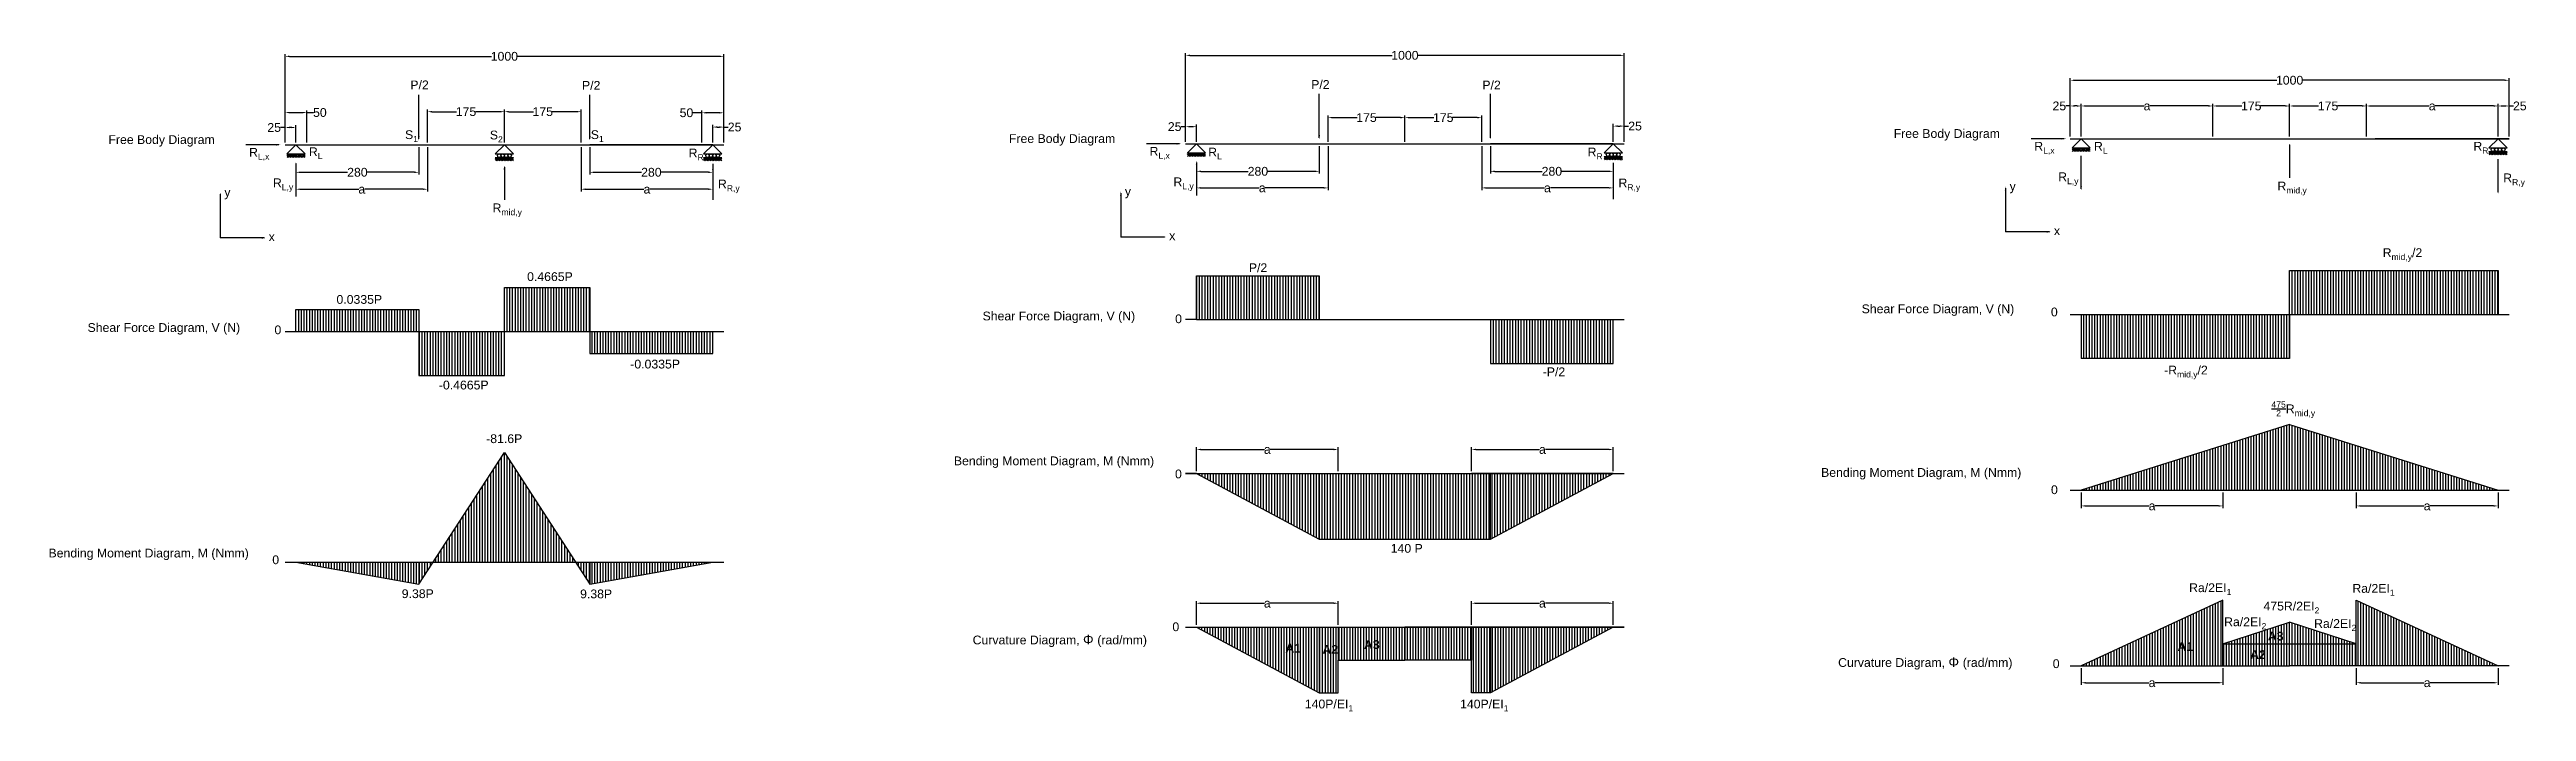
# Model space of a CAD drawing. Header units: millimetres. Extents: x 213 to 5859, y 548 to 2054.
import ezdxf

# ---------------------------------------------------------------- set-up
doc = ezdxf.new("R2010")
doc.units = ezdxf.units.MM
doc.header["$MEASUREMENT"] = 0
doc.styles.get("Standard").update_dxf_attribs({"font": 'arial.ttf'})
doc.dimstyles.get("Standard").update_dxf_attribs({"dimtxt": 20, "dimasz": 10, "dimexe": 5, "dimexo": 5, "dimgap": 0.09, "dimtad": 0, "dimtih": 1, "dimtoh": 1, "dimdec": 0, "dimzin": 0, "dimdsep": 46, "dimtxsty": 'Standard', "dimcen": 0.09, "dimadec": 0, "dimazin": 0, "dimtfac": 1, "dimtdec": 0, "dimtofl": 0, "dimtmove": 0, "dimatfit": 3, "dimfxl": 1, "dimtolj": 1, "dimtzin": 0, "dimarcsym": 0})
pattern_1 = [(45, (437.5, 1212.5), (-1.767767, 1.767767), [])]

msp = doc.modelspace()

# ---------------------------------------------------------------- texts
at = {"char_height": 20}
for s, width, gutter_width, heights, insert, attachment_point in [('P/2 ', 20, 100, [11.6], (1035.7, 1984), 1), ('P/2', 20, 100, [11.6], (1426.9, 1982.9), 1), ('P/2 ', 20, 100, [11.6], (3088.9, 1985), 1), ('P/2 ', 20, 100, [11.6], (3479, 1983.7), 1), ('\\A1;S{\\H0.7x;\\S^ 1;}', 20, 100, [11.6], (1023.6, 1870.7), 1), ('\\A1;S{\\H0.7x;\\S^ 2;}', 20, 100, [11.6], (1216.8, 1869.9), 1), ('\\A1;S{\\H0.7x;\\S^ 1;}', 20, 100, [11.6], (1476.4, 1870.7), 3), ('Free Body Diagram', 246.731, 100, [27], (4416.5, 1873.3), 1), ('Free Body Diagram', 246.731, 100, [27], (347.6, 1859.5), 1), ('\\A1;R{\\H0.7x;\\S^ L,x;}', 20, 100, [11.6], (668.1, 1830.6), 1), ('\\A1;R{\\H0.7x;\\S^ L;}', 20, 100, [11.6], (804.5, 1831.8), 1), ('\\A1;R{\\H0.7x;\\S^ R;}', 20, 100, [11.6], (1670, 1829), 1), ('Free Body Diagram', 246.731, 100, [27], (2400, 1861.8), 1), ('\\A1;R{\\H0.7x;\\S^ L,x;}', 20, 100, [11.6], (2720.4, 1832.8), 1), ('\\A1;R{\\H0.7x;\\S^ L;}', 20, 100, [11.6], (2854.1, 1831), 1), ('\\A1;R{\\H0.7x;\\S^ R;}', 20, 100, [11.6], (3718.9, 1831.2), 1), ('\\A1;R{\\H0.7x;\\S^ L,x;}', 20, 100, [11.6], (4736.9, 1844.3), 1), ('\\A1;R{\\H0.7x;\\S^ L;}', 20, 100, [11.6], (4873, 1844), 1), ('\\A1;R{\\H0.7x;\\S^ R;}', 20, 100, [11.6], (5737.7, 1844.3), 1), ('\\A1;R{\\H0.7x;\\S^ L,y;}', 20, 100, [11.6], (722.5, 1761.1), 1), ('\\A1;R{\\H0.7x;\\S^ R,y;}', 20, 100, [11.6], (1736.8, 1758.5), 1), ('\\A1;R{\\H0.7x;\\S^ L,y;}', 20, 100, [11.6], (2774.9, 1763.3), 1), ('\\A1;R{\\H0.7x;\\S^ R,y;}', 20, 100, [11.6], (3789.2, 1760.8), 1), ('\\A1;R{\\H0.7x;\\S^ L,y;}', 20, 100, [11.6], (4791.4, 1774.8), 1), ('\\A1;R{\\H0.7x;\\S^ mid,y;}', 20, 100, [11.6], (5291.1, 1753.7), 1), ('\\A1;R{\\H0.7x;\\S^ R,y;}', 20, 100, [11.6], (5805.7, 1772.3), 1), ('y', 20, 100, [11.6], (611.8, 1739.6), 1), ('\\A1;R{\\H0.7x;\\S^ mid,y;}', 20, 100, [11.6], (1223.1, 1704), 1), ('y', 20, 100, [11.6], (2664.2, 1741.8), 1), ('y', 20, 100, [11.6], (4680.7, 1753.3), 1), ('x', 20, 100, [11.6], (4781.7, 1652), 1), ('x', 20, 100, [11.6], (712.8, 1638.3), 1), ('x', 20, 100, [11.6], (2765.2, 1640.5), 1), ('\\A1;R{\\H0.7x;\\S^ mid,y;}/2', 20, 100, [11.6], (5531, 1602.1), 1), ('\\A1;0.4665P', 20, 100, [11.6], (1301.8, 1547.5), 1), ('P/2', 44.671, 100, [14.2], (2946.8, 1567.8), 1), ('\\A1;0.0335P', 20, 100, [11.6], (867.3, 1495.6), 1), ('Shear Force Diagram, V (N)', 370.138, 100, [15.4], (4343.5, 1474.2), 1), ('Shear Force Diagram, V (N)', 370.138, 100, [15.4], (300, 1431.6), 1), ('0', 20, 100, [11.4], (726, 1426.4), 1), ('Shear Force Diagram, V (N)', 370.138, 100, [15.4], (2339.9, 1457.9), 1), ('0', 20, 100, [11.4], (2778.8, 1451.5), 1), ('0', 20, 100, [11.4], (4774.8, 1467.1), 1), ('\\A1;-0.4665P', 21.212, 100, [11.6], (1100.7, 1300.7), 1), ('\\A1;-0.0335P', 20, 100, [11.6], (1536.9, 1348.4), 1), ('-P/2', 60.367, 100, [16.4], (3616.6, 1330.9), 1), ('\\A1;-R{\\H0.7x;\\S^ mid,y;}/2', 20, 100, [11.6], (5032.8, 1334.8), 1), ('\\A1;{\\H0.7x;\\S475/2;}R{\\H0.7x;\\S^ mid,y;}', 20, 100, [11.6], (5277.5, 1253.4), 1), ('\\A1;-81.6P', 20, 100, [11.6], (1208.5, 1178.6), 1), ('Bending Moment Diagram, M (Nmm)', 470.877, 100, [30.7], (2274.5, 1128.1), 1), ('0', 20, 100, [11.4], (2778.5, 1098.3), 1), ('Bending Moment Diagram, M (Nmm)', 470.877, 100, [30.7], (4251, 1101.7), 1), ('0', 20, 100, [11.4], (4775, 1062.4), 1), ('Bending Moment Diagram, M (Nmm)', 470.877, 100, [30.7], (211, 918.2), 1), ('140 P', 74.218, 100, [26.9], (3270.1, 928.9), 1), ('0', 20, 100, [11.4], (721, 902.9), 1), ('9.38P', 41.407, 100, [30], (1016.1, 825.7), 1), ('9.38P', 41.407, 100, [30], (1422.6, 825.2), 1), ('\\A1;Ra/2EI{\\H0.7x;\\S^ 1;}', 20, 100, [11.6], (5089.8, 839.3), 1), ('\\A1;475R/2EI{\\H0.7x;\\S^ 2;}', 20, 100, [11.6], (5259.3, 797.5), 1), ('\\A1;Ra/2EI{\\H0.7x;\\S^ 1;}', 20, 100, [11.6], (5461.9, 837.8), 1), ('0', 20, 100, [11.4], (2772.5, 750.4), 1), ('\\A1;Ra/2EI{\\H0.7x;\\S^ 2;}', 20, 100, [11.6], (5169.6, 761.7), 1), ('\\A1;Ra/2EI{\\H0.7x;\\S^ 2;}', 20, 100, [11.6], (5374.7, 757.7), 1), ('Curvature Diagram, {\\H1.08333x;Φ }(rad/mm)', 401.807, 0, [0], (2317.3, 722), 1), ('\\A1;{\\fArial|b1|i0|c0|p34;A1}', 20, 100, [11.6], (3030, 701.6), 1), ('\\A1;{\\fArial|b1|i0|c0|p34;A2}', 20, 100, [11.6], (3114.5, 698.8), 1), ('\\A1;{\\fArial|b1|i0|c0|p34;A3}', 20, 100, [11.6], (3209.2, 709.8), 1), ('\\A1;{\\fArial|b1|i0|c0|p34;A1}', 20, 100, [11.6], (5063.4, 705.3), 1), ('\\A1;{\\fArial|b1|i0|c0|p34;A2}', 20, 100, [11.6], (5228.9, 687.1), 1), ('\\A1;{\\fArial|b1|i0|c0|p34;A3}', 20, 100, [11.6], (5269.2, 729.2), 1), ('Curvature Diagram, {\\H1.08333x;Φ }(rad/mm)', 401.807, 0, [0], (4289.8, 670.7), 1), ('0', 20, 100, [11.4], (4779, 666.4), 1), ('\\A1;140P/EI{\\H0.7x;\\S^ 1;}', 20, 100, [11.6], (3074.3, 574.6), 1), ('\\A1;140P/EI{\\H0.7x;\\S^ 1;}', 20, 100, [11.6], (3428.2, 574.5), 1)]:
    msp.add_mtext_dynamic_manual_height_columns(s, width=width, gutter_width=gutter_width, heights=heights, dxfattribs=dict(at, insert=insert, attachment_point=attachment_point))

# ---------------------------------------------------------------- blocks, each defined once
blk = doc.blocks.new('*D1')
at = {"color": 0, "lineweight": -2, "transparency": 16777216}
for p, q in [((750, 1842.5), (750, 2044)), ((760, 2039), (1221, 2039)), ((1740, 2039), (1279, 2039)), ((1750, 1842.5), (1750, 2044))]:
    blk.add_line(p, q, dxfattribs=at)
at = {"color": 0, "transparency": 16777216}
for points in [[(760, 2040.7), (760, 2037.3), (750, 2039)], [(1740, 2040.7), (1740, 2037.3), (1750, 2039)]]:
    blk.add_solid(points, dxfattribs=at)
at = {"layer": 'Defpoints', "color": 0, "transparency": 16777216}
for p in [(1750, 2039), (750, 1837.5), (1750, 1837.5)]:
    blk.add_point(p, dxfattribs=at)
at = {"color": 0, "transparency": 16777216, "insert": (1250, 2039), "char_height": 20, "attachment_point": 5}
blk.add_mtext('\\A1;1000', dxfattribs=at)
blk = doc.blocks.new('*D2')
at = {"color": 0, "lineweight": -2, "transparency": 16777216}
for p, q in [((750, 1877), (740, 1877)), ((750, 1842.5), (750, 1882)), ((765, 1877), (760, 1877)), ((775, 1842.5), (775, 1882))]:
    blk.add_line(p, q, dxfattribs=at)
at = {"color": 0, "transparency": 16777216}
for points in [[(760, 1878.7), (760, 1875.3), (750, 1877)], [(765, 1878.7), (765, 1875.3), (775, 1877)]]:
    blk.add_solid(points, dxfattribs=at)
at = {"layer": 'Defpoints', "color": 0, "transparency": 16777216}
for p in [(775, 1877), (750, 1837.5), (775, 1837.5)]:
    blk.add_point(p, dxfattribs=at)
at = {"color": 0, "transparency": 16777216, "insert": (725.3, 1877), "char_height": 20, "attachment_point": 5}
blk.add_mtext('\\A1;25', dxfattribs=at)
blk = doc.blocks.new('*D3')
at = {"color": 0, "lineweight": -2, "transparency": 16777216}
for p, q in [((750, 1842.5), (750, 1916)), ((760, 1911), (790, 1911)), ((800, 1842.5), (800, 1916)), ((800, 1911), (815.1, 1911))]:
    blk.add_line(p, q, dxfattribs=at)
at = {"color": 0, "transparency": 16777216}
for points in [[(760, 1912.7), (760, 1909.3), (750, 1911)], [(790, 1912.7), (790, 1909.3), (800, 1911)]]:
    blk.add_solid(points, dxfattribs=at)
at = {"layer": 'Defpoints', "color": 0, "transparency": 16777216}
for p in [(800, 1911), (750, 1837.5), (800, 1837.5)]:
    blk.add_point(p, dxfattribs=at)
at = {"color": 0, "transparency": 16777216, "insert": (829.5, 1911), "char_height": 20, "attachment_point": 5}
blk.add_mtext('\\A1;50', dxfattribs=at)
blk = doc.blocks.new('*D4')
at = {"color": 0, "lineweight": -2, "transparency": 16777216}
for p, q in [((1055, 1832.5), (1055, 1770)), ((775, 1794), (775, 1770)), ((785, 1775), (892.7, 1775)), ((1045, 1775), (937.3, 1775))]:
    blk.add_line(p, q, dxfattribs=at)
at = {"color": 0, "transparency": 16777216}
for points in [[(785, 1776.7), (785, 1773.3), (775, 1775)], [(1045, 1776.7), (1045, 1773.3), (1055, 1775)]]:
    blk.add_solid(points, dxfattribs=at)
at = {"layer": 'Defpoints', "color": 0, "transparency": 16777216}
for p in [(1055, 1837.5), (775, 1799), (1055, 1775)]:
    blk.add_point(p, dxfattribs=at)
at = {"color": 0, "transparency": 16777216, "insert": (915, 1775), "char_height": 20, "attachment_point": 5}
blk.add_mtext('\\A1;280', dxfattribs=at)
blk = doc.blocks.new('*D5')
at = {"color": 0, "lineweight": -2, "transparency": 16777216}
for p, q in [((1445, 1832.5), (1445, 1770)), ((1455, 1775), (1562.7, 1775)), ((1715, 1775), (1607.3, 1775)), ((1725, 1786), (1725, 1770))]:
    blk.add_line(p, q, dxfattribs=at)
at = {"color": 0, "transparency": 16777216}
for points in [[(1455, 1776.7), (1455, 1773.3), (1445, 1775)], [(1715, 1776.7), (1715, 1773.3), (1725, 1775)]]:
    blk.add_solid(points, dxfattribs=at)
at = {"layer": 'Defpoints', "color": 0, "transparency": 16777216}
for p in [(1445, 1837.5), (1445, 1775), (1725, 1791)]:
    blk.add_point(p, dxfattribs=at)
at = {"color": 0, "transparency": 16777216, "insert": (1585, 1775), "char_height": 20, "attachment_point": 5}
blk.add_mtext('\\A1;280', dxfattribs=at)
blk = doc.blocks.new('*D6')
at = {"color": 0, "lineweight": -2, "transparency": 16777216}
for p, q in [((1700, 1910.5), (1679.4, 1910.5)), ((1700, 1842.5), (1700, 1915.5)), ((1740, 1910.5), (1710, 1910.5)), ((1750, 1842.5), (1750, 1915.5))]:
    blk.add_line(p, q, dxfattribs=at)
at = {"color": 0, "transparency": 16777216}
for points in [[(1710, 1912.2), (1710, 1908.8), (1700, 1910.5)], [(1740, 1912.2), (1740, 1908.8), (1750, 1910.5)]]:
    blk.add_solid(points, dxfattribs=at)
at = {"layer": 'Defpoints', "color": 0, "transparency": 16777216}
for p in [(1750, 1910.5), (1700, 1837.5), (1750, 1837.5)]:
    blk.add_point(p, dxfattribs=at)
at = {"color": 0, "transparency": 16777216, "insert": (1665, 1910.5), "char_height": 20, "attachment_point": 5}
blk.add_mtext('\\A1;50', dxfattribs=at)
blk = doc.blocks.new('*D7')
at = {"color": 0, "lineweight": -2, "transparency": 16777216}
for p, q in [((1725, 1842.5), (1725, 1883)), ((1735, 1878), (1740, 1878)), ((1750, 1842.5), (1750, 1883)), ((1750, 1878), (1760, 1878))]:
    blk.add_line(p, q, dxfattribs=at)
at = {"color": 0, "transparency": 16777216}
for points in [[(1735, 1879.7), (1735, 1876.3), (1725, 1878)], [(1740, 1879.7), (1740, 1876.3), (1750, 1878)]]:
    blk.add_solid(points, dxfattribs=at)
at = {"layer": 'Defpoints', "color": 0, "transparency": 16777216}
for p in [(1750, 1878), (1725, 1837.5), (1750, 1837.5)]:
    blk.add_point(p, dxfattribs=at)
at = {"color": 0, "transparency": 16777216, "insert": (1774.7, 1878), "char_height": 20, "attachment_point": 5}
blk.add_mtext('\\A1;25', dxfattribs=at)
blk = doc.blocks.new('*D10')
at = {"color": 0, "lineweight": -2, "transparency": 16777216}
for p, q in [((2802.4, 1844.7), (2802.4, 2046.2)), ((2812.4, 2041.2), (3273.4, 2041.2)), ((3792.4, 2041.2), (3331.3, 2041.2)), ((3802.4, 1844.7), (3802.4, 2046.2))]:
    blk.add_line(p, q, dxfattribs=at)
at = {"color": 0, "transparency": 16777216}
for points in [[(2812.4, 2042.9), (2812.4, 2039.6), (2802.4, 2041.2)], [(3792.4, 2042.9), (3792.4, 2039.6), (3802.4, 2041.2)]]:
    blk.add_solid(points, dxfattribs=at)
at = {"layer": 'Defpoints', "color": 0, "transparency": 16777216}
for p in [(3802.4, 2041.2), (2802.4, 1839.7), (3802.4, 1839.7)]:
    blk.add_point(p, dxfattribs=at)
at = {"color": 0, "transparency": 16777216, "insert": (3302.4, 2041.2), "char_height": 20, "attachment_point": 5}
blk.add_mtext('\\A1;1000', dxfattribs=at)
blk = doc.blocks.new('*D11')
at = {"color": 0, "lineweight": -2, "transparency": 16777216}
for p, q in [((2802.4, 1878.9), (2792.4, 1878.9)), ((2802.4, 1844.7), (2802.4, 1883.9)), ((2817.4, 1878.9), (2812.4, 1878.9)), ((2827.4, 1844.7), (2827.4, 1883.9))]:
    blk.add_line(p, q, dxfattribs=at)
at = {"color": 0, "transparency": 16777216}
for points in [[(2812.4, 1880.5), (2812.4, 1877.2), (2802.4, 1878.9)], [(2817.4, 1880.5), (2817.4, 1877.2), (2827.4, 1878.9)]]:
    blk.add_solid(points, dxfattribs=at)
at = {"layer": 'Defpoints', "color": 0, "transparency": 16777216}
for p in [(2827.4, 1878.9), (2802.4, 1839.7), (2827.4, 1839.7)]:
    blk.add_point(p, dxfattribs=at)
at = {"color": 0, "transparency": 16777216, "insert": (2777.7, 1878.9), "char_height": 20, "attachment_point": 5}
blk.add_mtext('\\A1;25', dxfattribs=at)
blk = doc.blocks.new('*D12')
at = {"color": 0, "lineweight": -2, "transparency": 16777216}
for p, q in [((3107.4, 1834.7), (3107.4, 1772.2)), ((2827.4, 1796.2), (2827.4, 1772.2)), ((2837.4, 1777.2), (2945, 1777.2)), ((3097.4, 1777.2), (2989.7, 1777.2))]:
    blk.add_line(p, q, dxfattribs=at)
at = {"color": 0, "transparency": 16777216}
for points in [[(2837.4, 1778.9), (2837.4, 1775.6), (2827.4, 1777.2)], [(3097.4, 1778.9), (3097.4, 1775.6), (3107.4, 1777.2)]]:
    blk.add_solid(points, dxfattribs=at)
at = {"layer": 'Defpoints', "color": 0, "transparency": 16777216}
for p in [(3107.4, 1839.7), (2827.4, 1801.2), (3107.4, 1777.2)]:
    blk.add_point(p, dxfattribs=at)
at = {"color": 0, "transparency": 16777216, "insert": (2967.4, 1777.2), "char_height": 20, "attachment_point": 5}
blk.add_mtext('\\A1;280', dxfattribs=at)
blk = doc.blocks.new('*D13')
at = {"color": 0, "lineweight": -2, "transparency": 16777216}
for p, q in [((3497.4, 1834.7), (3497.4, 1772.2)), ((3507.4, 1777.2), (3615, 1777.2)), ((3767.4, 1777.2), (3659.7, 1777.2)), ((3777.4, 1788.2), (3777.4, 1772.2))]:
    blk.add_line(p, q, dxfattribs=at)
at = {"color": 0, "transparency": 16777216}
for points in [[(3507.4, 1778.9), (3507.4, 1775.6), (3497.4, 1777.2)], [(3767.4, 1778.9), (3767.4, 1775.6), (3777.4, 1777.2)]]:
    blk.add_solid(points, dxfattribs=at)
at = {"layer": 'Defpoints', "color": 0, "transparency": 16777216}
for p in [(3497.4, 1839.7), (3497.4, 1777.2), (3777.4, 1793.2)]:
    blk.add_point(p, dxfattribs=at)
at = {"color": 0, "transparency": 16777216, "insert": (3637.4, 1777.2), "char_height": 20, "attachment_point": 5}
blk.add_mtext('\\A1;280', dxfattribs=at)
blk = doc.blocks.new('*D14')
at = {"color": 0, "lineweight": -2, "transparency": 16777216}
for p, q in [((3777.4, 1844.7), (3777.4, 1885.2)), ((3787.4, 1880.2), (3792.4, 1880.2)), ((3802.4, 1844.7), (3802.4, 1885.2)), ((3802.4, 1880.2), (3812.4, 1880.2))]:
    blk.add_line(p, q, dxfattribs=at)
at = {"color": 0, "transparency": 16777216}
for points in [[(3787.4, 1881.9), (3787.4, 1878.6), (3777.4, 1880.2)], [(3792.4, 1881.9), (3792.4, 1878.6), (3802.4, 1880.2)]]:
    blk.add_solid(points, dxfattribs=at)
at = {"layer": 'Defpoints', "color": 0, "transparency": 16777216}
for p in [(3802.4, 1880.2), (3777.4, 1839.7), (3802.4, 1839.7)]:
    blk.add_point(p, dxfattribs=at)
at = {"color": 0, "transparency": 16777216, "insert": (3827, 1880.2), "char_height": 20, "attachment_point": 5}
blk.add_mtext('\\A1;25', dxfattribs=at)
blk = doc.blocks.new('*D15')
at = {"color": 0, "lineweight": -2, "transparency": 16777216}
for p, q in [((4818.9, 1926), (4808.7, 1926)), ((4818.9, 1856.2), (4818.9, 1931)), ((4833.9, 1926), (4828.9, 1926)), ((4843.9, 1856.2), (4843.9, 1931))]:
    blk.add_line(p, q, dxfattribs=at)
at = {"color": 0, "transparency": 16777216}
for points in [[(4828.9, 1927.7), (4828.9, 1924.3), (4818.9, 1926)], [(4833.9, 1927.7), (4833.9, 1924.3), (4843.9, 1926)]]:
    blk.add_solid(points, dxfattribs=at)
at = {"layer": 'Defpoints', "color": 0, "transparency": 16777216}
for p in [(4843.9, 1926), (4818.9, 1851.2), (4843.9, 1851.2)]:
    blk.add_point(p, dxfattribs=at)
at = {"color": 0, "transparency": 16777216, "insert": (4794, 1926), "char_height": 20, "attachment_point": 5}
blk.add_mtext('\\A1;25', dxfattribs=at)
blk = doc.blocks.new('*D16')
at = {"color": 0, "lineweight": -2, "transparency": 16777216}
for p, q in [((5793.9, 1856.2), (5793.9, 1931)), ((5803.9, 1926), (5808.9, 1926)), ((5818.9, 1856.2), (5818.9, 1931)), ((5818.9, 1926), (5828.9, 1926))]:
    blk.add_line(p, q, dxfattribs=at)
at = {"color": 0, "transparency": 16777216}
for points in [[(5803.9, 1927.7), (5803.9, 1924.3), (5793.9, 1926)], [(5808.9, 1927.7), (5808.9, 1924.3), (5818.9, 1926)]]:
    blk.add_solid(points, dxfattribs=at)
at = {"layer": 'Defpoints', "color": 0, "transparency": 16777216}
for p in [(5818.9, 1926), (5793.9, 1851.2), (5818.9, 1851.2)]:
    blk.add_point(p, dxfattribs=at)
at = {"color": 0, "transparency": 16777216, "insert": (5843.5, 1926), "char_height": 20, "attachment_point": 5}
blk.add_mtext('\\A1;25', dxfattribs=at)
blk = doc.blocks.new('*D17')
at = {"color": 0, "lineweight": -2, "transparency": 16777216}
for p, q in [((4843.9, 1046.2), (4843.9, 1010.5)), ((5166.9, 1046.2), (5166.9, 1010.5)), ((4853.9, 1015.5), (4998.6, 1015.5)), ((5156.9, 1015.5), (5012.1, 1015.5))]:
    blk.add_line(p, q, dxfattribs=at)
at = {"color": 0, "transparency": 16777216}
for points in [[(4853.9, 1017.2), (4853.9, 1013.8), (4843.9, 1015.5)], [(5156.9, 1017.2), (5156.9, 1013.8), (5166.9, 1015.5)]]:
    blk.add_solid(points, dxfattribs=at)
at = {"layer": 'Defpoints', "color": 0, "transparency": 16777216}
for p in [(4843.9, 1051.2), (5166.9, 1051.2), (5166.9, 1015.5)]:
    blk.add_point(p, dxfattribs=at)
at = {"color": 0, "transparency": 16777216, "insert": (5005.4, 1015.5), "char_height": 20, "attachment_point": 5}
blk.add_mtext('\\A1;a', dxfattribs=at)
blk = doc.blocks.new('*D18')
at = {"color": 0, "lineweight": -2, "transparency": 16777216}
for p, q in [((5470.9, 1046.2), (5470.9, 1010.5)), ((5793.9, 1046.2), (5793.9, 1010.5)), ((5480.9, 1015.5), (5625.6, 1015.5)), ((5783.9, 1015.5), (5639.1, 1015.5))]:
    blk.add_line(p, q, dxfattribs=at)
at = {"color": 0, "transparency": 16777216}
for points in [[(5480.9, 1017.2), (5480.9, 1013.8), (5470.9, 1015.5)], [(5783.9, 1017.2), (5783.9, 1013.8), (5793.9, 1015.5)]]:
    blk.add_solid(points, dxfattribs=at)
at = {"layer": 'Defpoints', "color": 0, "transparency": 16777216}
for p in [(5470.9, 1051.2), (5793.9, 1051.2), (5470.9, 1015.5)]:
    blk.add_point(p, dxfattribs=at)
at = {"color": 0, "transparency": 16777216, "insert": (5632.4, 1015.5), "char_height": 20, "attachment_point": 5}
blk.add_mtext('\\A1;a', dxfattribs=at)
blk = doc.blocks.new('*D19')
at = {"color": 0, "lineweight": -2, "transparency": 16777216}
for p, q in [((4843.9, 646.2), (4843.9, 608)), ((5166.9, 646.2), (5166.9, 608)), ((4853.9, 613), (4998.6, 613)), ((5156.9, 613), (5012.1, 613))]:
    blk.add_line(p, q, dxfattribs=at)
at = {"color": 0, "transparency": 16777216}
for points in [[(4853.9, 614.7), (4853.9, 611.3), (4843.9, 613)], [(5156.9, 614.7), (5156.9, 611.3), (5166.9, 613)]]:
    blk.add_solid(points, dxfattribs=at)
at = {"layer": 'Defpoints', "color": 0, "transparency": 16777216}
for p in [(4843.9, 651.2), (5166.9, 651.2), (5166.9, 613)]:
    blk.add_point(p, dxfattribs=at)
at = {"color": 0, "transparency": 16777216, "insert": (5005.4, 613), "char_height": 20, "attachment_point": 5}
blk.add_mtext('\\A1;a', dxfattribs=at)
blk = doc.blocks.new('*D20')
at = {"color": 0, "lineweight": -2, "transparency": 16777216}
for p, q in [((5470.9, 646.2), (5470.9, 608)), ((5793.9, 646.2), (5793.9, 608)), ((5480.9, 613), (5625.6, 613)), ((5783.9, 613), (5639.1, 613))]:
    blk.add_line(p, q, dxfattribs=at)
at = {"color": 0, "transparency": 16777216}
for points in [[(5480.9, 614.7), (5480.9, 611.3), (5470.9, 613)], [(5783.9, 614.7), (5783.9, 611.3), (5793.9, 613)]]:
    blk.add_solid(points, dxfattribs=at)
at = {"layer": 'Defpoints', "color": 0, "transparency": 16777216}
for p in [(5470.9, 651.2), (5793.9, 651.2), (5470.9, 613)]:
    blk.add_point(p, dxfattribs=at)
at = {"color": 0, "transparency": 16777216, "insert": (5632.4, 613), "char_height": 20, "attachment_point": 5}
blk.add_mtext('\\A1;a', dxfattribs=at)
blk = doc.blocks.new('*D21')
at = {"color": 0, "lineweight": -2, "transparency": 16777216}
for p, q in [((2827.4, 1094.7), (2827.4, 1149)), ((2837.4, 1144), (2982.1, 1144)), ((3140.4, 1144), (2995.6, 1144)), ((3150.4, 1094.7), (3150.4, 1149))]:
    blk.add_line(p, q, dxfattribs=at)
at = {"color": 0, "transparency": 16777216}
for points in [[(2837.4, 1145.7), (2837.4, 1142.3), (2827.4, 1144)], [(3140.4, 1145.7), (3140.4, 1142.3), (3150.4, 1144)]]:
    blk.add_solid(points, dxfattribs=at)
at = {"layer": 'Defpoints', "color": 0, "transparency": 16777216}
for p in [(3150.4, 1144), (2827.4, 1089.7), (3150.4, 1089.7)]:
    blk.add_point(p, dxfattribs=at)
at = {"color": 0, "transparency": 16777216, "insert": (2988.9, 1144), "char_height": 20, "attachment_point": 5}
blk.add_mtext('\\A1;a', dxfattribs=at)
blk = doc.blocks.new('*D22')
at = {"color": 0, "lineweight": -2, "transparency": 16777216}
for p, q in [((3454.4, 1094.7), (3454.4, 1149)), ((3464.4, 1144), (3609.1, 1144)), ((3767.4, 1144), (3622.6, 1144)), ((3777.4, 1094.7), (3777.4, 1149))]:
    blk.add_line(p, q, dxfattribs=at)
at = {"color": 0, "transparency": 16777216}
for points in [[(3464.4, 1145.7), (3464.4, 1142.3), (3454.4, 1144)], [(3767.4, 1145.7), (3767.4, 1142.3), (3777.4, 1144)]]:
    blk.add_solid(points, dxfattribs=at)
at = {"layer": 'Defpoints', "color": 0, "transparency": 16777216}
for p in [(3454.4, 1144), (3454.4, 1089.7), (3777.4, 1089.7)]:
    blk.add_point(p, dxfattribs=at)
at = {"color": 0, "transparency": 16777216, "insert": (3615.9, 1144), "char_height": 20, "attachment_point": 5}
blk.add_mtext('\\A1;a', dxfattribs=at)
blk = doc.blocks.new('*D23')
at = {"color": 0, "lineweight": -2, "transparency": 16777216}
for p, q in [((2827.4, 744.7), (2827.4, 799)), ((2837.4, 794), (2982.1, 794)), ((3140.4, 794), (2995.6, 794)), ((3150.4, 744.7), (3150.4, 799))]:
    blk.add_line(p, q, dxfattribs=at)
at = {"color": 0, "transparency": 16777216}
for points in [[(2837.4, 795.7), (2837.4, 792.3), (2827.4, 794)], [(3140.4, 795.7), (3140.4, 792.3), (3150.4, 794)]]:
    blk.add_solid(points, dxfattribs=at)
at = {"layer": 'Defpoints', "color": 0, "transparency": 16777216}
for p in [(3150.4, 794), (2827.4, 739.7), (3150.4, 739.7)]:
    blk.add_point(p, dxfattribs=at)
at = {"color": 0, "transparency": 16777216, "insert": (2988.9, 794), "char_height": 20, "attachment_point": 5}
blk.add_mtext('\\A1;a', dxfattribs=at)
blk = doc.blocks.new('*D24')
at = {"color": 0, "lineweight": -2, "transparency": 16777216}
for p, q in [((3454.4, 744.7), (3454.4, 799)), ((3464.4, 794), (3609.1, 794)), ((3767.4, 794), (3622.6, 794)), ((3777.4, 744.7), (3777.4, 799))]:
    blk.add_line(p, q, dxfattribs=at)
at = {"color": 0, "transparency": 16777216}
for points in [[(3464.4, 795.7), (3464.4, 792.3), (3454.4, 794)], [(3767.4, 795.7), (3767.4, 792.3), (3777.4, 794)]]:
    blk.add_solid(points, dxfattribs=at)
at = {"layer": 'Defpoints', "color": 0, "transparency": 16777216}
for p in [(3454.4, 794), (3454.4, 739.7), (3777.4, 739.7)]:
    blk.add_point(p, dxfattribs=at)
at = {"color": 0, "transparency": 16777216, "insert": (3615.9, 794), "char_height": 20, "attachment_point": 5}
blk.add_mtext('\\A1;a', dxfattribs=at)
blk = doc.blocks.new('*D25')
at = {"color": 0, "lineweight": -2, "transparency": 16777216}
for p, q in [((1075, 1832.5), (1075, 1731.5)), ((775, 1794), (775, 1731.5)), ((785, 1736.5), (918.2, 1736.5)), ((1065, 1736.5), (931.8, 1736.5))]:
    blk.add_line(p, q, dxfattribs=at)
at = {"color": 0, "transparency": 16777216}
for points in [[(785, 1738.2), (785, 1734.8), (775, 1736.5)], [(1065, 1738.2), (1065, 1734.8), (1075, 1736.5)]]:
    blk.add_solid(points, dxfattribs=at)
at = {"layer": 'Defpoints', "color": 0, "transparency": 16777216}
for p in [(1075, 1837.5), (775, 1799), (1075, 1736.5)]:
    blk.add_point(p, dxfattribs=at)
at = {"color": 0, "transparency": 16777216, "insert": (925, 1736.5), "char_height": 20, "attachment_point": 5}
blk.add_mtext('\\A1;a', dxfattribs=at)
blk = doc.blocks.new('*D26')
at = {"color": 0, "lineweight": -2, "transparency": 16777216}
for p, q in [((4818.9, 1856.2), (4818.9, 1989.5)), ((4828.9, 1984.5), (5289.9, 1984.5)), ((5808.9, 1984.5), (5347.8, 1984.5)), ((5818.9, 1856.2), (5818.9, 1989.5))]:
    blk.add_line(p, q, dxfattribs=at)
at = {"color": 0, "transparency": 16777216}
for points in [[(4828.9, 1986.2), (4828.9, 1982.8), (4818.9, 1984.5)], [(5808.9, 1986.2), (5808.9, 1982.8), (5818.9, 1984.5)]]:
    blk.add_solid(points, dxfattribs=at)
at = {"layer": 'Defpoints', "color": 0, "transparency": 16777216}
for p in [(5818.9, 1984.5), (4818.9, 1851.2), (5818.9, 1851.2)]:
    blk.add_point(p, dxfattribs=at)
at = {"color": 0, "transparency": 16777216, "insert": (5318.9, 1984.5), "char_height": 20, "attachment_point": 5}
blk.add_mtext('\\A1;1000', dxfattribs=at)
blk = doc.blocks.new('*D27')
at = {"color": 0, "lineweight": -2, "transparency": 16777216}
for p, q in [((1075, 1842.5), (1075, 1918)), ((1085, 1913), (1141.2, 1913)), ((1240, 1913), (1183.8, 1913)), ((1250, 1842.5), (1250, 1918))]:
    blk.add_line(p, q, dxfattribs=at)
at = {"color": 0, "transparency": 16777216}
for points in [[(1085, 1914.7), (1085, 1911.3), (1075, 1913)], [(1240, 1914.7), (1240, 1911.3), (1250, 1913)]]:
    blk.add_solid(points, dxfattribs=at)
at = {"layer": 'Defpoints', "color": 0, "transparency": 16777216}
for p in [(1250, 1913), (1075, 1837.5), (1250, 1837.5)]:
    blk.add_point(p, dxfattribs=at)
at = {"color": 0, "transparency": 16777216, "insert": (1162.5, 1913), "char_height": 20, "attachment_point": 5}
blk.add_mtext('\\A1;175', dxfattribs=at)
blk = doc.blocks.new('*D28')
at = {"color": 0, "lineweight": -2, "transparency": 16777216}
for p, q in [((1425, 1832.5), (1425, 1731.5)), ((1725, 1794), (1725, 1731.5)), ((1435, 1736.5), (1568.2, 1736.5)), ((1715, 1736.5), (1581.8, 1736.5))]:
    blk.add_line(p, q, dxfattribs=at)
at = {"color": 0, "transparency": 16777216}
for points in [[(1435, 1738.2), (1435, 1734.8), (1425, 1736.5)], [(1715, 1738.2), (1715, 1734.8), (1725, 1736.5)]]:
    blk.add_solid(points, dxfattribs=at)
at = {"layer": 'Defpoints', "color": 0, "transparency": 16777216}
for p in [(1425, 1837.5), (1725, 1799), (1425, 1736.5)]:
    blk.add_point(p, dxfattribs=at)
at = {"color": 0, "transparency": 16777216, "insert": (1575, 1736.5), "char_height": 20, "attachment_point": 5}
blk.add_mtext('\\A1;a', dxfattribs=at)
blk = doc.blocks.new('*D29')
at = {"color": 0, "lineweight": -2, "transparency": 16777216}
for p, q in [((1250, 1842.5), (1250, 1918)), ((1260, 1913), (1316.2, 1913)), ((1415, 1913), (1358.8, 1913)), ((1425, 1842.5), (1425, 1918))]:
    blk.add_line(p, q, dxfattribs=at)
at = {"color": 0, "transparency": 16777216}
for points in [[(1260, 1914.7), (1260, 1911.3), (1250, 1913)], [(1415, 1914.7), (1415, 1911.3), (1425, 1913)]]:
    blk.add_solid(points, dxfattribs=at)
at = {"layer": 'Defpoints', "color": 0, "transparency": 16777216}
for p in [(1250, 1913), (1250, 1837.5), (1425, 1837.5)]:
    blk.add_point(p, dxfattribs=at)
at = {"color": 0, "transparency": 16777216, "insert": (1337.5, 1913), "char_height": 20, "attachment_point": 5}
blk.add_mtext('\\A1;175', dxfattribs=at)
blk = doc.blocks.new('*D30')
at = {"color": 0, "lineweight": -2, "transparency": 16777216}
for p, q in [((3127.4, 1834.7), (3127.4, 1734.5)), ((2827.4, 1796.2), (2827.4, 1734.5)), ((2837.4, 1739.5), (2970.6, 1739.5)), ((3117.4, 1739.5), (2984.1, 1739.5))]:
    blk.add_line(p, q, dxfattribs=at)
at = {"color": 0, "transparency": 16777216}
for points in [[(2837.4, 1741.2), (2837.4, 1737.8), (2827.4, 1739.5)], [(3117.4, 1741.2), (3117.4, 1737.8), (3127.4, 1739.5)]]:
    blk.add_solid(points, dxfattribs=at)
at = {"layer": 'Defpoints', "color": 0, "transparency": 16777216}
for p in [(3127.4, 1839.7), (2827.4, 1801.2), (3127.4, 1739.5)]:
    blk.add_point(p, dxfattribs=at)
at = {"color": 0, "transparency": 16777216, "insert": (2977.4, 1739.5), "char_height": 20, "attachment_point": 5}
blk.add_mtext('\\A1;a', dxfattribs=at)
blk = doc.blocks.new('*D31')
at = {"color": 0, "lineweight": -2, "transparency": 16777216}
for p, q in [((3477.4, 1834.7), (3477.4, 1734.5)), ((3777.4, 1796.2), (3777.4, 1734.5)), ((3487.4, 1739.5), (3620.6, 1739.5)), ((3767.4, 1739.5), (3634.1, 1739.5))]:
    blk.add_line(p, q, dxfattribs=at)
at = {"color": 0, "transparency": 16777216}
for points in [[(3487.4, 1741.2), (3487.4, 1737.8), (3477.4, 1739.5)], [(3767.4, 1741.2), (3767.4, 1737.8), (3777.4, 1739.5)]]:
    blk.add_solid(points, dxfattribs=at)
at = {"layer": 'Defpoints', "color": 0, "transparency": 16777216}
for p in [(3477.4, 1839.7), (3777.4, 1801.2), (3477.4, 1739.5)]:
    blk.add_point(p, dxfattribs=at)
at = {"color": 0, "transparency": 16777216, "insert": (3627.4, 1739.5), "char_height": 20, "attachment_point": 5}
blk.add_mtext('\\A1;a', dxfattribs=at)
blk = doc.blocks.new('*D32')
at = {"color": 0, "lineweight": -2, "transparency": 16777216}
for p, q in [((3127.4, 1844.7), (3127.4, 1904.5)), ((3137.4, 1899.5), (3193.5, 1899.5)), ((3292.4, 1899.5), (3236.2, 1899.5)), ((3302.4, 1844.7), (3302.4, 1904.5))]:
    blk.add_line(p, q, dxfattribs=at)
at = {"color": 0, "transparency": 16777216}
for points in [[(3137.4, 1901.2), (3137.4, 1897.8), (3127.4, 1899.5)], [(3292.4, 1901.2), (3292.4, 1897.8), (3302.4, 1899.5)]]:
    blk.add_solid(points, dxfattribs=at)
at = {"layer": 'Defpoints', "color": 0, "transparency": 16777216}
for p in [(3302.4, 1899.5), (3127.4, 1839.7), (3302.4, 1839.7)]:
    blk.add_point(p, dxfattribs=at)
at = {"color": 0, "transparency": 16777216, "insert": (3214.9, 1899.5), "char_height": 20, "attachment_point": 5}
blk.add_mtext('\\A1;175', dxfattribs=at)
blk = doc.blocks.new('*D33')
at = {"color": 0, "lineweight": -2, "transparency": 16777216}
for p, q in [((3302.4, 1844.7), (3302.4, 1904.5)), ((3312.4, 1899.5), (3368.6, 1899.5)), ((3467.5, 1899.5), (3411.2, 1899.5)), ((3477.5, 1844.7), (3477.5, 1904.5))]:
    blk.add_line(p, q, dxfattribs=at)
at = {"color": 0, "transparency": 16777216}
for points in [[(3312.4, 1901.2), (3312.4, 1897.8), (3302.4, 1899.5)], [(3467.5, 1901.2), (3467.5, 1897.8), (3477.5, 1899.5)]]:
    blk.add_solid(points, dxfattribs=at)
at = {"layer": 'Defpoints', "color": 0, "transparency": 16777216}
for p in [(3477.5, 1899.5), (3302.4, 1839.7), (3477.5, 1839.7)]:
    blk.add_point(p, dxfattribs=at)
at = {"color": 0, "transparency": 16777216, "insert": (3389.9, 1899.5), "char_height": 20, "attachment_point": 5}
blk.add_mtext('\\A1;175', dxfattribs=at)
blk = doc.blocks.new('*D39')
at = {"color": 0, "lineweight": -2, "transparency": 16777216}
for p, q in [((4843.9, 1856.2), (4843.9, 1931)), ((4853.9, 1926), (4987.1, 1926)), ((5133.9, 1926), (5000.6, 1926)), ((5143.9, 1856.2), (5143.9, 1931))]:
    blk.add_line(p, q, dxfattribs=at)
at = {"color": 0, "transparency": 16777216}
for points in [[(4853.9, 1927.7), (4853.9, 1924.3), (4843.9, 1926)], [(5133.9, 1927.7), (5133.9, 1924.3), (5143.9, 1926)]]:
    blk.add_solid(points, dxfattribs=at)
at = {"layer": 'Defpoints', "color": 0, "transparency": 16777216}
for p in [(5143.9, 1926), (4843.9, 1851.2), (5143.9, 1851.2)]:
    blk.add_point(p, dxfattribs=at)
at = {"color": 0, "transparency": 16777216, "insert": (4993.9, 1926), "char_height": 20, "attachment_point": 5}
blk.add_mtext('\\A1;a', dxfattribs=at)
blk = doc.blocks.new('*D40')
at = {"color": 0, "lineweight": -2, "transparency": 16777216}
for p, q in [((5143.9, 1856.2), (5143.9, 1931)), ((5153.9, 1926), (5210, 1926)), ((5308.9, 1926), (5252.7, 1926)), ((5318.9, 1856.2), (5318.9, 1931))]:
    blk.add_line(p, q, dxfattribs=at)
at = {"color": 0, "transparency": 16777216}
for points in [[(5153.9, 1927.7), (5153.9, 1924.3), (5143.9, 1926)], [(5308.9, 1927.7), (5308.9, 1924.3), (5318.9, 1926)]]:
    blk.add_solid(points, dxfattribs=at)
at = {"layer": 'Defpoints', "color": 0, "transparency": 16777216}
for p in [(5318.9, 1926), (5143.9, 1851.2), (5318.9, 1851.2)]:
    blk.add_point(p, dxfattribs=at)
at = {"color": 0, "transparency": 16777216, "insert": (5231.4, 1926), "char_height": 20, "attachment_point": 5}
blk.add_mtext('\\A1;175', dxfattribs=at)
blk = doc.blocks.new('*D41')
at = {"color": 0, "lineweight": -2, "transparency": 16777216}
for p, q in [((5318.9, 1856.2), (5318.9, 1931)), ((5328.9, 1926), (5385, 1926)), ((5483.9, 1926), (5427.7, 1926)), ((5493.9, 1856.2), (5493.9, 1931))]:
    blk.add_line(p, q, dxfattribs=at)
at = {"color": 0, "transparency": 16777216}
for points in [[(5328.9, 1927.7), (5328.9, 1924.3), (5318.9, 1926)], [(5483.9, 1927.7), (5483.9, 1924.3), (5493.9, 1926)]]:
    blk.add_solid(points, dxfattribs=at)
at = {"layer": 'Defpoints', "color": 0, "transparency": 16777216}
for p in [(5318.9, 1926), (5318.9, 1851.2), (5493.9, 1851.2)]:
    blk.add_point(p, dxfattribs=at)
at = {"color": 0, "transparency": 16777216, "insert": (5406.4, 1926), "char_height": 20, "attachment_point": 5}
blk.add_mtext('\\A1;175', dxfattribs=at)
blk = doc.blocks.new('*D42')
at = {"color": 0, "lineweight": -2, "transparency": 16777216}
for p, q in [((5493.9, 1856.2), (5493.9, 1931)), ((5503.9, 1926), (5637.1, 1926)), ((5783.9, 1926), (5650.6, 1926)), ((5793.9, 1856.2), (5793.9, 1931))]:
    blk.add_line(p, q, dxfattribs=at)
at = {"color": 0, "transparency": 16777216}
for points in [[(5503.9, 1927.7), (5503.9, 1924.3), (5493.9, 1926)], [(5783.9, 1927.7), (5783.9, 1924.3), (5793.9, 1926)]]:
    blk.add_solid(points, dxfattribs=at)
at = {"layer": 'Defpoints', "color": 0, "transparency": 16777216}
for p in [(5493.9, 1926), (5493.9, 1851.2), (5793.9, 1851.2)]:
    blk.add_point(p, dxfattribs=at)
at = {"color": 0, "transparency": 16777216, "insert": (5643.9, 1926), "char_height": 20, "attachment_point": 5}
blk.add_mtext('\\A1;a', dxfattribs=at)

# ---------------------------------------------------------------- dimensions: what is measured, and where the dimension line sits
for base, p1, p2, picture, middle in [((1750, 2039), (750, 1837.5), (1750, 1837.5), '*D1', (1250, 2039)), ((3802.4, 2041.2), (2802.4, 1839.7), (3802.4, 1839.7), '*D10', (3302.4, 2041.2)), ((800, 1911), (750, 1837.5), (800, 1837.5), '*D3', (829.5, 1911)), ((1750, 1910.5), (1700, 1837.5), (1750, 1837.5), '*D6', (1665, 1910.5)), ((4843.9, 1926), (4818.9, 1851.2), (4843.9, 1851.2), '*D15', (4794, 1926)), ((775, 1877), (750, 1837.5), (775, 1837.5), '*D2', (725.3, 1877)), ((2827.4, 1878.9), (2802.4, 1839.7), (2827.4, 1839.7), '*D11', (2777.7, 1878.9))]:
    dim = msp.add_linear_dim(base=base, p1=p1, p2=p2, dimstyle='Standard')
    dim.commit()
    dim.dimension.update_dxf_attribs({"geometry": picture, "text_midpoint": middle, "dimtype": 160})
for base, p1, p2, picture, middle in [((5818.9, 1984.5), (4818.9, 1851.2), (5818.9, 1851.2), '*D26', (5318.9, 1984.5)), ((1250, 1913), (1075, 1837.5), (1250, 1837.5), '*D27', (1162.5, 1913)), ((5318.9, 1926), (5143.9, 1851.2), (5318.9, 1851.2), '*D40', (5231.4, 1926)), ((5818.9, 1926), (5793.9, 1851.2), (5818.9, 1851.2), '*D16', (5843.5, 1926)), ((1750, 1878), (1725, 1837.5), (1750, 1837.5), '*D7', (1774.7, 1878)), ((3302.4, 1899.5), (3127.4, 1839.7), (3302.4, 1839.7), '*D32', (3214.9, 1899.5)), ((3477.5, 1899.5), (3302.4, 1839.7), (3477.5, 1839.7), '*D33', (3389.9, 1899.5)), ((3802.4, 1880.2), (3777.4, 1839.7), (3802.4, 1839.7), '*D14', (3827, 1880.2)), ((1055, 1775), (775, 1799), (1055, 1837.5), '*D4', (915, 1775)), ((1445, 1775), (1725, 1791), (1445, 1837.5), '*D5', (1585, 1775)), ((3107.4, 1777.2), (2827.4, 1801.2), (3107.4, 1839.7), '*D12', (2967.4, 1777.2)), ((3497.4, 1777.2), (3777.4, 1793.2), (3497.4, 1839.7), '*D13', (3637.4, 1777.2))]:
    dim = msp.add_linear_dim(base=base, p1=p1, p2=p2, dimstyle='Standard')
    dim.commit()
    dim.dimension.update_dxf_attribs({"geometry": picture, "text_midpoint": middle})
for base, p1, p2, picture, middle in [((1250, 1913), (1425, 1837.5), (1250, 1837.5), '*D29', (1337.5, 1913)), ((5318.9, 1926), (5493.9, 1851.2), (5318.9, 1851.2), '*D41', (5406.4, 1926))]:
    dim = msp.add_linear_dim(base=base, p1=p1, p2=p2, angle=180, dimstyle='Standard')
    dim.commit()
    dim.dimension.update_dxf_attribs({"geometry": picture, "text_midpoint": middle})
for base, p1, p2, picture, middle in [((5143.9, 1926), (4843.9, 1851.2), (5143.9, 1851.2), '*D39', (4993.9, 1926)), ((1075, 1736.5), (775, 1799), (1075, 1837.5), '*D25', (925, 1736.5)), ((3127.4, 1739.5), (2827.4, 1801.2), (3127.4, 1839.7), '*D30', (2977.4, 1739.5)), ((3150.4, 1144), (2827.4, 1089.7), (3150.4, 1089.7), '*D21', (2988.9, 1144)), ((3150.4, 794), (2827.4, 739.7), (3150.4, 739.7), '*D23', (2988.9, 794)), ((5166.9, 613), (4843.9, 651.2), (5166.9, 651.2), '*D19', (5005.4, 613))]:
    dim = msp.add_linear_dim(base=base, p1=p1, p2=p2, text='a', dimstyle='Standard')
    dim.commit()
    dim.dimension.update_dxf_attribs({"geometry": picture, "text_midpoint": middle})
for base, p1, p2, picture, middle in [((5493.9, 1926), (5793.9, 1851.2), (5493.9, 1851.2), '*D42', (5643.9, 1926)), ((1425, 1736.5), (1725, 1799), (1425, 1837.5), '*D28', (1575, 1736.5)), ((3477.4, 1739.5), (3777.4, 1801.2), (3477.4, 1839.7), '*D31', (3627.4, 1739.5)), ((3454.4, 1144), (3777.4, 1089.7), (3454.4, 1089.7), '*D22', (3615.9, 1144)), ((3454.4, 794), (3777.4, 739.7), (3454.4, 739.7), '*D24', (3615.9, 794)), ((5470.9, 613), (5793.9, 651.2), (5470.9, 651.2), '*D20', (5632.4, 613))]:
    dim = msp.add_linear_dim(base=base, p1=p1, p2=p2, angle=180, text='a', dimstyle='Standard')
    dim.commit()
    dim.dimension.update_dxf_attribs({"geometry": picture, "text_midpoint": middle})
dim = msp.add_linear_dim(base=(5166.9, 1015.5), p1=(4843.9, 1051.2), p2=(5166.9, 1051.2), text='a', dimstyle='Standard')
dim.commit()
dim.dimension.update_dxf_attribs({"geometry": '*D17', "text_midpoint": (5005.4, 1015.5), "dimtype": 160})
dim = msp.add_linear_dim(base=(5470.9, 1015.5), p1=(5793.9, 1051.2), p2=(5470.9, 1051.2), angle=180, text='a', dimstyle='Standard')
dim.commit()
dim.dimension.update_dxf_attribs({"geometry": '*D18', "text_midpoint": (5632.4, 1015.5), "dimtype": 160})

# ---------------------------------------------------------------- hatches: boundary and pattern name
h = msp.add_hatch()
h.set_pattern_fill('ANSI31', color=256, scale=20)
h.set_pattern_definition(pattern_1)
h.paths.add_polyline_path([(795.8, 1809), (795.8, 1817), (754.2, 1817), (754.2, 1809)])
h.paths.add_polyline_path([(1745.8, 1801), (1745.8, 1809), (1704.2, 1809), (1704.2, 1801)])
h = msp.add_hatch()
h.set_pattern_fill('ANSI31', color=256, scale=20)
h.set_pattern_definition(pattern_1)
h.paths.add_polyline_path([(1270.8, 1801), (1270.8, 1809), (1229.2, 1809), (1229.2, 1801)])
h = msp.add_hatch()
h.set_pattern_fill('ANSI31', color=256, scale=20)
h.set_pattern_definition([(45, (2489.8633, 1214.7397), (-1.767767, 1.767767), [])])
h.paths.add_polyline_path([(2848.1, 1811.2), (2848.1, 1819.2), (2806.6, 1819.2), (2806.6, 1811.2)])
h.paths.add_polyline_path([(3798.1, 1803.2), (3798.1, 1811.2), (3756.6, 1811.2), (3756.6, 1803.2)])
h = msp.add_hatch()
h.set_pattern_fill('ANSI31', color=256, scale=20)
h.set_pattern_definition([(45, (4506.3633, 1226.2397), (-1.767767, 1.767767), [])])
h.paths.add_polyline_path([(4864.6, 1822.7), (4864.6, 1830.7), (4823.1, 1830.7), (4823.1, 1822.7)])
h.paths.add_polyline_path([(5814.6, 1814.7), (5814.6, 1822.7), (5773.1, 1822.7), (5773.1, 1814.7)])
h = msp.add_hatch()
h.set_pattern_fill('ANSI31', color=256, scale=2, angle=45)
h.set_pattern_definition([(90, (1500.7887, -77.0174), (-6.35, 0), [])])
h.paths.add_polyline_path([(3107.4, 1439.7), (3107.4, 1539.7), (2827.4, 1539.7), (2827.4, 1439.7)])
h = msp.add_hatch()
h.set_pattern_fill('ANSI31', color=256, scale=50, angle=45)
h.paths.add_polyline_path([(5318.9, 1451.2), (4843.9, 1451.2), (4843.9, 1351.2), (5318.9, 1351.2)])
h.paths.add_polyline_path([(5793.9, 1551.2), (5318.9, 1551.2), (5318.9, 1451.2), (5793.9, 1451.2)])
h = msp.add_hatch()
h.set_pattern_fill('ANSI31', color=256, scale=50, angle=45)
h.set_pattern_definition([(90, (0, 175), (-6.25, 0), [])])
h.paths.add_polyline_path([(775, 1462.5), (775, 1412.5), (1055, 1412.5), (1055, 1462.5)])
h.paths.add_polyline_path([(1250, 1312.5), (1250, 1412.5), (1055, 1412.5), (1055, 1312.5)])
h.paths.add_polyline_path([(1445, 1412.5), (1445, 1512.5), (1250, 1512.5), (1250, 1412.5)])
h.paths.add_polyline_path([(1725, 1362.5), (1725, 1412.5), (1445, 1412.5), (1445, 1362.5)])
h = msp.add_hatch()
h.set_pattern_fill('ANSI31', color=256, scale=2, angle=45)
h.set_pattern_definition([(90, (2170.7887, -177.0174), (-6.35, 0), [])])
h.paths.add_polyline_path([(3777.4, 1439.7), (3497.4, 1439.7), (3497.4, 1339.7), (3777.4, 1339.7)])
h = msp.add_hatch()
h.set_pattern_fill('ANSI31', color=256, scale=50, angle=45)
h.set_pattern_definition([(90, (0, -400), (-6.25, 0), [])])
h.paths.add_polyline_path([(5318.9, 1201.2), (4843.9, 1051.2), (5318.9, 1051.2)])
h.paths.add_polyline_path([(5318.9, 1201.2), (5318.9, 1051.2), (5793.9, 1051.2)])
h = msp.add_hatch()
h.set_pattern_fill('ANSI31', color=256, scale=50, angle=45)
h.set_pattern_definition([(90, (0, 75), (-6.25, 0), [])])
h.paths.add_polyline_path([(1055, 887.5), (775, 887.5), (1055, 837.5)])
h.paths.add_polyline_path([(1087.5, 887.5), (1055, 887.5), (1055, 837.5)])
h.paths.add_polyline_path([(1250, 1137.5), (1087.5, 887.5), (1250, 887.5)])
h.paths.add_polyline_path([(1250, 1137.5), (1250, 887.5), (1412.5, 887.5)])
h.paths.add_polyline_path([(1445, 887.5), (1412.5, 887.5), (1445, 837.5)])
h.paths.add_polyline_path([(1725, 887.5), (1445, 887.5), (1445, 837.5)])
h = msp.add_hatch()
h.set_pattern_fill('ANSI31', color=256, scale=2, angle=45)
h.set_pattern_definition([(90, (1500.7887, -127.0174), (-6.35, 0), [])])
h.paths.add_polyline_path([(3107.4, 1089.7), (2827.4, 1089.7), (3107.4, 939.7)])
h.paths.add_polyline_path([(3497.4, 1089.7), (3107.4, 1089.7), (3107.4, 939.7), (3497.4, 939.7)])
h.paths.add_polyline_path([(3777.4, 1089.7), (3497.4, 1089.7), (3497.4, 939.7)])
h = msp.add_hatch()
h.set_pattern_fill('ANSI31', color=256, scale=50, angle=45)
h.paths.add_polyline_path([(5166.9, 801.2), (4843.9, 651.2), (5123.9, 651.2), (5166.9, 651.2), (5166.9, 701.2)])
h.paths.add_polyline_path([(5318.9, 751.2), (5166.9, 701.2), (5166.9, 651.2), (5318.9, 651.2)])
h.paths.add_polyline_path([(5470.9, 701.2), (5318.9, 751.2), (5318.9, 651.2), (5470.9, 651.2)])
h.paths.add_polyline_path([(5470.9, 801.2), (5470.9, 651.2), (5513.9, 651.2), (5793.9, 651.2)])
h = msp.add_hatch()
h.set_pattern_fill('ANSI31', color=256, scale=50, angle=45)
h.set_pattern_definition([(90, (2052.3633, 252.2397), (-6.25, 0), [])])
h.paths.add_polyline_path([(3107.4, 739.7), (2827.4, 739.7), (3107.4, 589.7)])
h.paths.add_polyline_path([(3150.4, 739.7), (3107.4, 739.7), (3107.4, 589.7), (3150.4, 589.7), (3150.4, 664.7)])
h.paths.add_polyline_path([(3454.4, 739.7), (3302.4, 739.7), (3150.4, 739.7), (3150.4, 664.7), (3302.4, 664.7), (3454.4, 664.7)])
h.paths.add_polyline_path([(3497.4, 739.7), (3454.4, 739.7), (3454.4, 664.7), (3454.4, 589.7), (3497.4, 589.7)])
h.paths.add_polyline_path([(3777.4, 739.7), (3497.4, 739.7), (3497.4, 589.7)])

# ---------------------------------------------------------------- linework, layer by layer
for p, q in [((750, 1837.5), (775, 1837.5)), ((775, 1837.5), (800, 1837.5)), ((775, 1837.5), (1055, 1837.5)), ((775, 1837.5), (1075, 1837.5)), ((800, 1837.5), (1098, 1837.5)), ((1098, 1837.5), (1250, 1837.5)), ((1229.2, 1809), (1270.8, 1809)), ((1250, 1837.5), (1402, 1837.5)), ((1402, 1837.5), (1700, 1837.5)), ((1725, 1837.5), (1445, 1837.5)), ((1700, 1837.5), (1725, 1837.5)), ((1704.2, 1809), (1745.8, 1809)), ((1725, 1837.5), (1750, 1837.5)), ((2802.4, 1839.7), (2827.4, 1839.7)), ((2827.4, 1839.7), (2852.4, 1839.7)), ((2827.4, 1839.7), (3107.4, 1839.7)), ((2827.4, 1839.7), (3127.4, 1839.7)), ((2852.4, 1839.7), (3150.4, 1839.7)), ((3150.4, 1839.7), (3454.4, 1839.7)), ((3150.4, 1839.7), (3302.4, 1839.7)), ((3454.4, 1839.7), (3752.4, 1839.7)), ((3777.4, 1839.7), (3497.4, 1839.7)), ((3752.4, 1839.7), (3777.4, 1839.7)), ((3756.6, 1811.2), (3798.1, 1811.2)), ((3777.4, 1839.7), (3802.4, 1839.7)), ((4818.9, 1851.2), (4843.9, 1851.2)), ((4843.9, 1851.2), (4868.9, 1851.2)), ((4843.9, 1851.2), (5123.9, 1851.2)), ((4843.9, 1851.2), (5143.9, 1851.2)), ((4868.9, 1851.2), (5166.9, 1851.2)), ((5166.9, 1851.2), (5318.9, 1851.2)), ((5318.9, 1851.2), (5470.9, 1851.2)), ((5470.9, 1851.2), (5768.9, 1851.2)), ((5793.9, 1851.2), (5513.9, 1851.2)), ((5818.9, 1851.2), (5518.9, 1851.2)), ((5768.9, 1851.2), (5793.9, 1851.2)), ((5773.1, 1822.7), (5814.6, 1822.7)), ((5793.9, 1851.2), (5818.9, 1851.2)), ((2827.4, 1439.7), (2827.4, 1539.7)), ((2827.4, 1539.7), (3107.4, 1539.7)), ((3107.4, 1539.7), (3107.4, 1439.7)), ((5318.9, 1451.2), (5318.9, 1551.2)), ((5318.9, 1551.2), (5793.9, 1551.2)), ((5793.9, 1551.2), (5793.9, 1451.2)), ((1250, 1312.5), (1250, 1512.5)), ((1250, 1512.5), (1445, 1512.5)), ((1445, 1512.5), (1445, 1362.5)), ((750, 1412.5), (775, 1412.5)), ((775, 1412.5), (775, 1462.5)), ((775, 1462.5), (1055, 1462.5)), ((775, 1412.5), (1055, 1412.5)), ((1055, 1462.5), (1055, 1312.5)), ((1055, 1412.5), (1250, 1412.5)), ((1250, 1412.5), (1445, 1412.5)), ((1445, 1412.5), (1725, 1412.5)), ((1725, 1412.5), (1750, 1412.5)), ((1725, 1362.5), (1725, 1412.5)), ((2827.4, 1439.7), (2802.4, 1439.7)), ((2827.4, 1439.7), (3777.4, 1439.7)), ((3107.4, 1439.7), (3497.4, 1439.7)), ((3497.4, 1439.7), (3497.4, 1339.7)), ((3777.4, 1439.7), (3802.4, 1439.7)), ((3777.4, 1339.7), (3777.4, 1439.7)), ((4818.9, 1451.2), (4843.9, 1451.2)), ((4843.9, 1451.2), (5318.9, 1451.2)), ((4843.9, 1451.2), (4843.9, 1351.2)), ((5318.9, 1451.2), (5793.9, 1451.2)), ((5318.9, 1451.2), (5318.9, 1351.2)), ((5793.9, 1451.2), (5818.9, 1451.2)), ((1445, 1362.5), (1725, 1362.5)), ((1055, 1312.5), (1250, 1312.5)), ((3497.4, 1339.7), (3777.4, 1339.7)), ((5318.9, 1351.2), (4843.9, 1351.2)), ((5318.9, 1201.2), (4843.9, 1051.2)), ((5318.9, 1051.2), (5318.9, 1201.2)), ((5318.9, 1201.2), (5793.9, 1051.2)), ((1055, 837.5), (1250, 1137.5)), ((1250, 887.5), (1250, 1137.5)), ((1250, 1137.5), (1445, 837.5)), ((2827.4, 1089.7), (2802.4, 1089.7)), ((2802.4, 1089.7), (3302.4, 1089.7)), ((2827.4, 1089.7), (3107.4, 1089.7)), ((2827.4, 1089.7), (3107.4, 939.7)), ((2827.4, 1089.7), (3150.4, 1089.7)), ((3107.4, 1089.7), (3497.4, 1089.7)), ((3107.4, 1089.7), (3107.4, 939.7)), ((3777.4, 1089.7), (3454.4, 1089.7)), ((3497.4, 1089.7), (3777.4, 1089.7)), ((3497.4, 939.7), (3777.4, 1089.7)), ((3497.4, 939.7), (3497.4, 1089.7)), ((3777.4, 1089.7), (3802.4, 1089.7)), ((4818.9, 1051.2), (4843.9, 1051.2)), ((4843.9, 1051.2), (5318.9, 1051.2)), ((4843.9, 1051.2), (5166.9, 1051.2)), ((5318.9, 1051.2), (5793.9, 1051.2)), ((5793.9, 1051.2), (5818.9, 1051.2)), ((3107.4, 939.7), (3497.4, 939.7)), ((750, 887.5), (775, 887.5)), ((775, 887.5), (1055, 887.5)), ((775, 887.5), (1055, 837.5)), ((1055, 887.5), (1250, 887.5)), ((1055, 887.5), (1055, 837.5)), ((1250, 887.5), (1445, 887.5)), ((1445, 887.5), (1725, 887.5)), ((1445, 887.5), (1445, 837.5)), ((1445, 837.5), (1725, 887.5)), ((1725, 887.5), (1750, 887.5)), ((5166.9, 801.2), (4843.9, 651.2)), ((5166.9, 651.2), (5166.9, 801.2)), ((5470.9, 651.2), (5470.9, 801.2)), ((5470.9, 801.2), (5793.9, 651.2)), ((2802.4, 739.7), (2827.4, 739.7)), ((2827.4, 739.7), (3107.4, 739.7)), ((2827.4, 739.7), (3107.4, 589.7)), ((3107.4, 739.7), (3150.4, 739.7)), ((3150.4, 739.7), (3302.4, 739.7)), ((3302.4, 739.7), (3454.4, 739.7)), ((3454.4, 739.7), (3302.4, 739.7)), ((3454.4, 739.7), (3497.4, 739.7)), ((3497.4, 739.7), (3454.4, 739.7)), ((3497.4, 739.7), (3777.4, 739.7)), ((3777.4, 739.7), (3497.4, 739.7)), ((3777.4, 739.7), (3497.4, 589.7)), ((3777.4, 739.7), (3802.4, 739.7)), ((3802.4, 739.7), (3777.4, 739.7)), ((5166.9, 701.2), (5318.9, 751.2)), ((5318.9, 651.2), (5318.9, 751.2)), ((5470.9, 701.2), (5318.9, 751.2)), ((3150.4, 589.7), (3150.4, 664.7)), ((3150.4, 664.7), (3302.4, 664.7)), ((3454.4, 664.7), (3302.4, 664.7)), ((3454.4, 589.7), (3454.4, 664.7)), ((4818.9, 651.2), (4843.9, 651.2)), ((4843.9, 651.2), (5123.9, 651.2)), ((5123.9, 651.2), (5166.9, 651.2)), ((5166.9, 651.2), (5318.9, 651.2)), ((5470.9, 651.2), (5318.9, 651.2)), ((5470.9, 651.2), (5318.9, 651.2)), ((5513.9, 651.2), (5470.9, 651.2)), ((5513.9, 651.2), (5470.9, 651.2)), ((5793.9, 651.2), (5513.9, 651.2)), ((5793.9, 651.2), (5513.9, 651.2)), ((5818.9, 651.2), (5793.9, 651.2)), ((3107.4, 589.7), (3150.4, 589.7)), ((3497.4, 589.7), (3454.4, 589.7))]:
    msp.add_line(p, q)
at = {"lineweight": 30}
for p, q in [((3107.4, 739.7), (3107.4, 589.7)), ((3150.4, 739.7), (3150.4, 664.7)), ((3302.4, 739.7), (3302.4, 664.7)), ((3454.4, 739.7), (3454.4, 664.7)), ((3497.4, 739.7), (3497.4, 589.7)), ((5318.9, 651.2), (5318.9, 751.2)), ((5166.9, 651.2), (5166.9, 701.2)), ((5166.9, 701.2), (5470.9, 701.2)), ((5470.9, 651.2), (5470.9, 701.2))]:
    msp.add_line(p, q, dxfattribs=at)
for points in [[(1055, 1851.5), (1055, 1951.5)], [(1445, 1851.5), (1445, 1951.5)], [(3107.4, 1853.7), (3107.4, 1953.7)], [(3497.4, 1853.7), (3497.4, 1953.7)], [(736, 1837.5), (661, 1837.5)], [(2788.4, 1839.7), (2713.4, 1839.7)], [(4804.9, 1851.2), (4729.9, 1851.2)], [(4843.9, 1737.7), (4843.9, 1812.7)], [(5318.9, 1837.2), (5318.9, 1762.2)], [(775, 1795), (775, 1720)], [(1250, 1787), (1250, 1712)], [(1725, 1787), (1725, 1712)], [(2827.4, 1797.2), (2827.4, 1722.2)], [(3777.4, 1789.2), (3777.4, 1714.2)], [(5793.9, 1729.7), (5793.9, 1804.7)], [(602.5, 1725.5), (602.5, 1625.5)], [(2654.9, 1727.7), (2654.9, 1627.7)], [(4671.4, 1739.2), (4671.4, 1639.2)], [(4771.4, 1639.2), (4671.4, 1639.2)], [(702.5, 1625.5), (602.5, 1625.5)], [(2754.9, 1627.7), (2654.9, 1627.7)]]:
    msp.add_lwpolyline(points)
for points in [[(775, 1837.5), (754.2, 1817), (795.8, 1817)], [(1250, 1837.5), (1229.2, 1817), (1270.8, 1817)], [(1725, 1837.5), (1704.2, 1817), (1745.8, 1817)], [(2827.4, 1839.7), (2806.6, 1819.2), (2848.1, 1819.2)], [(3777.4, 1839.7), (3756.6, 1819.2), (3798.1, 1819.2)], [(4843.9, 1851.2), (4823.1, 1830.7), (4864.6, 1830.7)], [(5793.9, 1851.2), (5773.1, 1830.7), (5814.6, 1830.7)]]:
    msp.add_lwpolyline(points, close=True)
for centre in [(1238, 1813), (1246, 1813), (1254, 1813), (1262, 1813), (1713, 1813), (1721, 1813), (1729, 1813), (1737, 1813), (3765.4, 1815.2), (3773.4, 1815.2), (3781.4, 1815.2), (3789.4, 1815.2), (5781.9, 1826.7), (5789.9, 1826.7), (5797.9, 1826.7), (5805.9, 1826.7)]:
    msp.add_circle(centre, 4)
for points in [[(730.1, 1839.2), (740, 1837.5), (730.1, 1835.8)], [(1056.7, 1857.4), (1055, 1847.5), (1053.3, 1857.4)], [(1446.7, 1857.4), (1445, 1847.5), (1443.3, 1857.4)], [(2782.4, 1841.4), (2792.4, 1839.7), (2782.4, 1838.1)], [(3109, 1859.7), (3107.4, 1849.7), (3105.7, 1859.7)], [(3499, 1859.7), (3497.4, 1849.7), (3495.7, 1859.7)], [(4798.9, 1852.9), (4808.9, 1851.2), (4798.9, 1849.6)], [(5317.2, 1831.3), (5318.9, 1841.2), (5320.5, 1831.3)], [(773.3, 1789.1), (775, 1799), (776.7, 1789.1)], [(1248.3, 1781.1), (1250, 1791), (1251.7, 1781.1)], [(1723.3, 1781.1), (1725, 1791), (1726.7, 1781.1)], [(2825.7, 1791.3), (2827.4, 1801.2), (2829, 1791.3)], [(3775.7, 1783.3), (3777.4, 1793.2), (3779, 1783.3)], [(600.8, 1719.6), (602.5, 1729.5), (604.2, 1719.6)], [(2653.2, 1721.8), (2654.9, 1731.7), (2656.5, 1721.8)], [(4669.7, 1733.3), (4671.4, 1743.2), (4673, 1733.3)], [(4845.5, 1743.7), (4843.9, 1733.7), (4842.2, 1743.7)], [(5795.5, 1735.7), (5793.9, 1725.7), (5792.2, 1735.7)], [(4765.4, 1640.9), (4775.4, 1639.2), (4765.4, 1637.6)], [(696.6, 1627.2), (706.5, 1625.5), (696.6, 1623.8)], [(2748.9, 1629.4), (2758.9, 1627.7), (2748.9, 1626.1)]]:
    msp.add_solid(points)

msp.set_redraw_order([(e.dxf.handle, doc.entitydb.next_handle()) for e in msp.query("TEXT MTEXT ATTDEF DIMENSION ARC_DIMENSION")])  # texts and dimensions are drawn at this point

doc.saveas('drawing.dxf')
